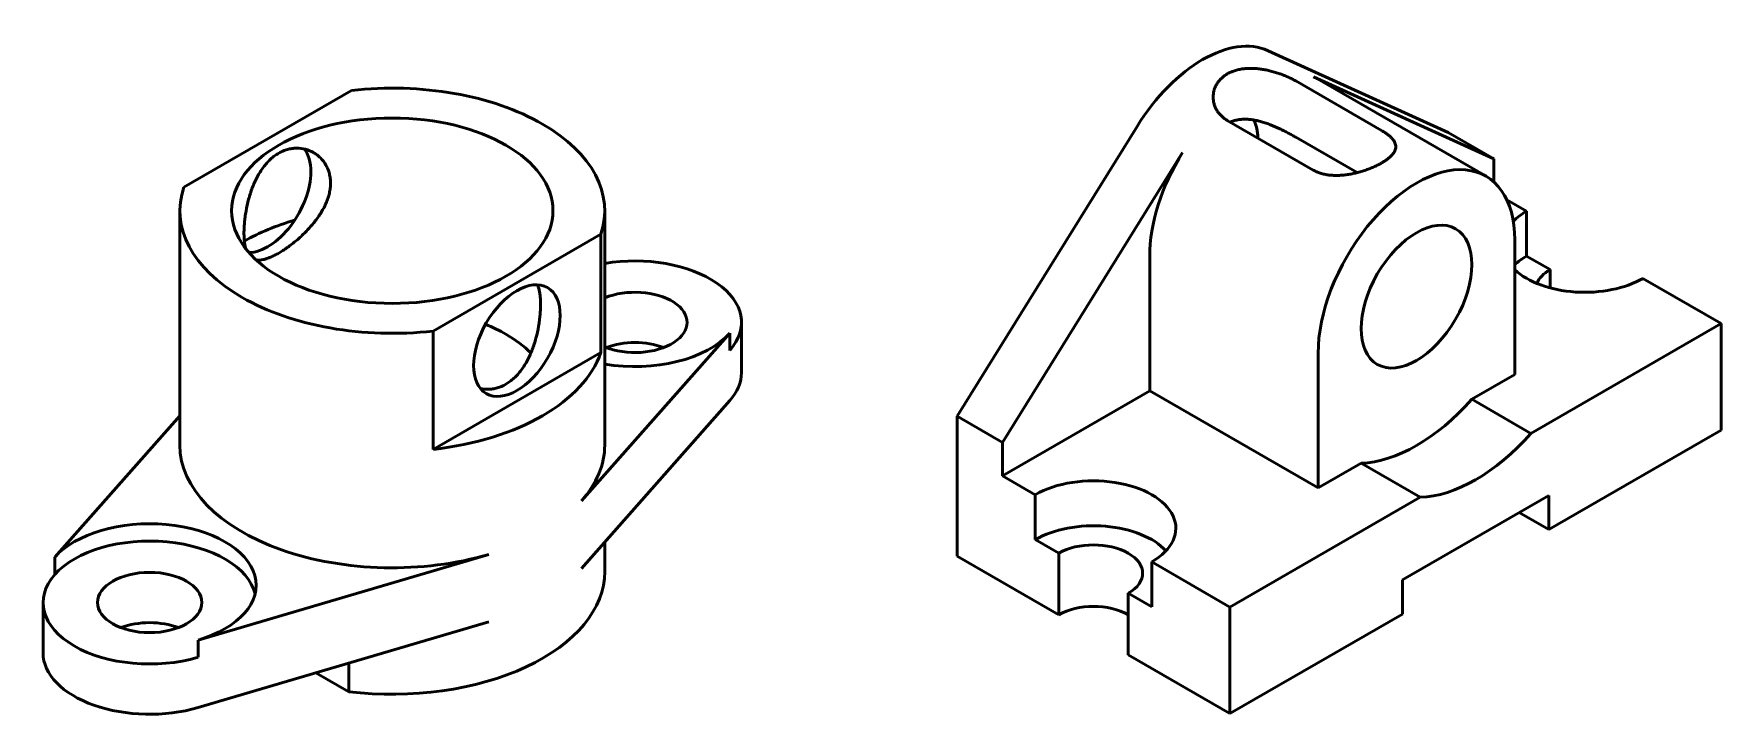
# Model space of a CAD drawing. Header units: millimetres. Extents: x 94 to 2877, y 87 to 1089.
# Drawn here: x 2368.4 to 2686.2, y 137.3 to 266.1 of the extents above; entities that cross this region are included whole.
import ezdxf

# ---------------------------------------------------------------- set-up
doc = ezdxf.new("R2010")
doc.units = ezdxf.units.MM
doc.header["$LTSCALE"] = 0.6
doc.layers.add('答案粗实线', color=1, linetype='Continuous', lineweight=50)

msp = doc.modelspace()

# ---------------------------------------------------------------- linework, layer by layer
at = {"layer": '答案粗实线', "extrusion": (0, 0.816497, 0.57735)}
for p, q in [((2600.88, 262.873), (2634.79, 247.438)), ((2609.426, 257.938), (2643.336, 242.504)), ((2610.177, 257.552), (2641.894, 239.24)), ((2428.27, 255.396), (2396.686, 237.161)), ((2606.058, 257.174), (2622.234, 247.835)), ((2542.281, 194.028), (2576.191, 248.618)), ((2609.355, 240.399), (2593.179, 249.738)), ((2606.058, 246.59), (2617.632, 239.907)), ((2634.79, 247.438), (2643.336, 242.504)), ((2550.828, 189.094), (2584.737, 243.684)), ((2643.336, 242.504), (2643.336, 238.2)), ((2395.943, 188.564), (2395.943, 232.731)), ((2475.943, 188.564), (2475.943, 232.731)), ((2645.838, 234.773), (2649.524, 232.645)), ((2649.524, 232.645), (2649.524, 224.182)), ((2443.616, 210.066), (2475.2, 228.301)), ((2475.2, 228.301), (2475.2, 206.012)), ((2647.318, 227.251), (2647.318, 201.894)), ((2578.562, 198.821), (2578.562, 224.178)), ((2649.524, 224.182), (2653.943, 221.631)), ((2653.943, 221.631), (2653.943, 218.199)), ((2671.453, 219.984), (2686.188, 211.477)), ((2443.616, 187.777), (2443.616, 210.066)), ((2501.697, 202.223), (2501.697, 211.693)), ((2650.359, 190.791), (2686.188, 211.477)), ((2686.188, 211.477), (2686.188, 191.418)), ((2499.506, 209.683), (2471.575, 178.07)), ((2499.506, 206.43), (2499.506, 209.683)), ((2443.616, 187.777), (2475.2, 206.012)), ((2610.279, 180.509), (2610.279, 205.866)), ((2639.224, 197.22), (2647.318, 201.894)), ((2578.562, 198.821), (2550.828, 182.808)), ((2578.562, 198.821), (2610.279, 180.509)), ((2639.224, 197.22), (2650.359, 190.791)), ((2372.38, 167.445), (2395.943, 194.114)), ((2499.506, 196.961), (2471.575, 165.348)), ((2542.281, 167.684), (2542.281, 194.028)), ((2542.281, 194.028), (2550.828, 189.094)), ((2686.188, 191.418), (2653.711, 172.668)), ((2550.828, 182.808), (2550.828, 189.094)), ((2610.279, 180.509), (2618.374, 185.182)), ((2629.509, 178.754), (2618.374, 185.182)), ((2550.828, 182.808), (2557.016, 179.235)), ((2557.016, 170.772), (2557.016, 179.235)), ((2593.679, 158.068), (2629.509, 178.754)), ((2626.156, 163.193), (2653.711, 179.102)), ((2653.711, 179.102), (2653.711, 172.668)), ((2653.711, 172.668), (2648.139, 175.885)), ((2475.943, 164.732), (2475.943, 170.292)), ((2561.435, 168.221), (2557.016, 170.772)), ((2372.38, 164.193), (2372.38, 167.445)), ((2454.119, 167.992), (2399.364, 151.866)), ((2542.281, 167.684), (2561.435, 156.625)), ((2561.435, 156.625), (2561.435, 168.221)), ((2578.945, 166.575), (2593.679, 158.068)), ((2578.945, 166.575), (2578.945, 158.112)), ((2626.156, 156.759), (2626.156, 163.193)), ((2370.19, 149.46), (2370.19, 158.93)), ((2578.945, 158.112), (2574.526, 160.663)), ((2574.526, 160.663), (2574.526, 149.067)), ((2593.679, 138.009), (2593.679, 158.068)), ((2626.156, 156.759), (2593.679, 138.009)), ((2454.119, 155.27), (2399.364, 139.144)), ((2399.364, 148.613), (2399.364, 151.866)), ((2427.735, 147.499), (2427.735, 142.129)), ((2574.526, 149.067), (2593.679, 138.009)), ((2427.735, 142.129), (2421.576, 145.685))]:
    msp.add_line(p, q, dxfattribs=at)
at = {"layer": '答案粗实线'}
for centre, major_axis, start_param, end_param in [((2588.536, 239.804), (13.095, 22.682), 0.0557987, 1.5149977), ((2597.082, 234.87), (13.095, 22.682), 0, 0.0557987), ((2435.943, 232.731), (40, 0), 6.0901597, 8.0470073), ((2588.536, 239.804), (7.372, 12.768), 5.5469912, 5.8720173), ((2412.478, 235.357), (5.762, 9.98), 5.4977871, 6.0623517), ((2597.082, 234.87), (13.095, 22.682), 1.5149977, 2.3561945), ((2628.799, 216.558), (13.095, 22.682), 5.4977871, 8.6393798), ((2412.478, 235.357), (5.762, 9.98), 3.4802461, 5.4977871), ((2435.943, 232.731), (40, 0), 2.948567, 4.9054146), ((2660.489, 226.315), (-15.506, 0), 5.4977871, 5.7619651), ((2435.943, 210.443), (40, 0), 2.0479237, 2.3411339), ((2481.637, 211.693), (20.059, 0), 5.8114814, 8.1418035), ((2660.489, 217.852), (-15.506, 0), 5.4977871, 5.7272069), ((2660.489, 226.315), (-15.506, 0), 0.5559784, 2.3561945), ((2660.489, 217.852), (-9.257, 0), 5.4977871, 6.0598121), ((2481.637, 211.693), (9.829, 0), 4.0944804, 8.4718903), ((2435.943, 197.109), (30.25, 0), 0.7853982, 0.951573), ((2435.943, 197.109), (30.25, 0), 0.5299941, 0.7853982), ((2481.637, 214.946), (-20.059, 0), 1.2829745, 2.6698887), ((2481.637, 202.223), (9.829, 0), 0.9870192, 2.1545734), ((2435.943, 210.443), (40, 0), 4.9054146, 6.0901597), ((2481.637, 202.223), (20.059, 0), 5.8114814, 6.2831853), ((2628.799, 216.558), (17.189, 29.772), 3.483768, 4.3702136), ((2639.934, 210.13), (17.189, 29.772), 3.483768, 4.3702136), ((2435.943, 188.564), (40, 0), 3.1415927, 5.1840929), ((2435.943, 188.564), (40, 0), 5.8114814, 6.2831853), ((2567.98, 172.905), (15.506, 0), 5.4977871, 8.6393798), ((2390.249, 162.183), (20.059, 0), 5.1840929, 8.953074), ((2567.98, 164.442), (15.506, 0), 0.4923006, 2.3561945), ((2390.249, 158.93), (20.059, 0), 0.1409035, 2.6698887), ((2567.98, 164.442), (-9.257, 0), 2.3561945, 5.4977871), ((2390.249, 158.93), (-20.059, 0), 5.8114814, 8.3256856), ((2435.943, 164.732), (40, 0), 4.5057169, 6.2831853), ((2567.98, 152.846), (-9.257, 0), 3.9269908, 5.4977871), ((2390.249, 149.46), (9.829, 0), 0.9870192, 2.1545734), ((2390.249, 149.46), (-20.059, 0), 0, 2.0425003)]:
    msp.add_ellipse(centre, major_axis=major_axis, ratio=0.5773503, start_param=start_param, end_param=end_param, dxfattribs=at)
for centre, major_axis in [((2435.943, 232.731), (30.25, 0)), ((2628.799, 216.558), (7.372, 12.768)), ((2459.408, 208.262), (5.762, 9.98)), ((2390.249, 158.93), (9.829, 0))]:
    msp.add_ellipse(centre, major_axis=major_axis, ratio=0.5773503, dxfattribs=at)
for points, knots in [([(2593.179, 249.738), (2592.975, 249.856), (2592.778, 249.986), (2592.401, 250.267), (2592.222, 250.418), (2591.887, 250.741), (2591.731, 250.913), (2591.445, 251.272), (2591.315, 251.46), (2591.084, 251.848), (2590.983, 252.049), (2590.809, 252.458), (2590.737, 252.667), (2590.623, 253.087), (2590.581, 253.298), (2590.525, 253.719), (2590.512, 253.928), (2590.512, 254.339), (2590.525, 254.548), (2590.581, 254.968), (2590.623, 255.179), (2590.737, 255.597), (2590.809, 255.805), (2590.983, 256.211), (2591.084, 256.41), (2591.315, 256.796), (2591.445, 256.982), (2591.731, 257.339), (2591.887, 257.509), (2592.222, 257.83), (2592.401, 257.981), (2592.778, 258.261), (2592.975, 258.39), (2593.383, 258.626), (2593.6, 258.736), (2594.057, 258.937), (2594.297, 259.028), (2594.797, 259.189), (2595.056, 259.259), (2595.591, 259.376), (2595.866, 259.423), (2596.427, 259.495), (2596.713, 259.52), (2597.292, 259.547), (2597.584, 259.55), (2598.17, 259.536), (2598.463, 259.519), (2599.046, 259.468), (2599.335, 259.433), (2599.902, 259.35), (2600.191, 259.3), (2600.774, 259.183), (2601.067, 259.117), (2601.653, 258.969), (2601.945, 258.887), (2602.523, 258.712), (2602.809, 258.618), (2603.37, 258.42), (2603.645, 258.316), (2604.18, 258.1), (2604.44, 257.989), (2604.939, 257.761), (2605.179, 257.644), (2605.637, 257.41), (2605.853, 257.292), (2606.058, 257.174)], [0, 0, 0, 0, 2.473359, 2.473359, 4.946718, 4.946718, 7.4200771, 7.4200771, 9.8934361, 9.8934361, 12.3667951, 12.3667951, 14.8401541, 14.8401541, 17.3135132, 17.3135132, 19.7868722, 19.7868722, 22.2588597, 22.2588597, 24.7308472, 24.7308472, 27.2028346, 27.2028346, 29.6748221, 29.6748221, 32.1468096, 32.1468096, 34.6187971, 34.6187971, 37.0907846, 37.0907846, 39.5627721, 39.5627721, 42.0347596, 42.0347596, 44.506747, 44.506747, 46.9787345, 46.9787345, 49.450722, 49.450722, 51.9227095, 51.9227095, 54.394697, 54.394697, 56.8666845, 56.8666845, 59.3386719, 59.3386719, 61.812031, 61.812031, 64.28539, 64.28539, 66.758749, 66.758749, 69.232108, 69.232108, 71.7054671, 71.7054671, 74.1788261, 74.1788261, 76.6521851, 76.6521851, 79.1255441, 79.1255441, 79.1255441, 79.1255441]), ([(2593.712, 249.431), (2593.755, 249.449), (2593.798, 249.467), (2594.073, 249.58), (2594.317, 249.662), (2594.822, 249.797), (2595.084, 249.851), (2595.623, 249.928), (2595.899, 249.951), (2596.46, 249.971), (2596.746, 249.967), (2597.322, 249.932), (2597.612, 249.902), (2598.192, 249.819), (2598.482, 249.766), (2599.056, 249.641), (2599.34, 249.57), (2599.899, 249.413), (2600.184, 249.325), (2600.76, 249.131), (2601.05, 249.025), (2601.919, 248.687), (2602.498, 248.434), (2603.337, 248.038), (2603.612, 247.903), (2604.149, 247.632), (2604.41, 247.497), (2604.916, 247.228), (2605.159, 247.095), (2605.626, 246.837), (2605.848, 246.711), (2606.058, 246.59)], [42.592685, 42.592685, 42.592685, 42.592685, 43.0619901, 43.0619901, 45.5861336, 45.5861336, 48.110277, 48.110277, 50.6344205, 50.6344205, 53.158564, 53.158564, 55.6827074, 55.6827074, 58.2068509, 58.2068509, 60.7309944, 60.7309944, 63.2740817, 63.2740817, 65.8171691, 65.8171691, 70.9033438, 70.9033438, 73.4464312, 73.4464312, 75.9895185, 75.9895185, 78.5326059, 78.5326059, 81.0756932, 81.0756932, 81.0756932, 81.0756932]), ([(2622.234, 247.835), (2622.438, 247.717), (2622.635, 247.596), (2623.012, 247.349), (2623.19, 247.223), (2623.526, 246.969), (2623.682, 246.841), (2623.968, 246.583), (2624.097, 246.453), (2624.329, 246.194), (2624.43, 246.064), (2624.604, 245.805), (2624.676, 245.676), (2624.79, 245.42), (2624.832, 245.293), (2624.887, 245.042), (2624.901, 244.917), (2624.901, 244.672), (2624.887, 244.548), (2624.832, 244.295), (2624.79, 244.167), (2624.676, 243.909), (2624.604, 243.779), (2624.43, 243.518), (2624.329, 243.386), (2624.097, 243.124), (2623.967, 242.993), (2623.681, 242.732), (2623.525, 242.603), (2623.19, 242.347), (2623.011, 242.22), (2622.635, 241.973), (2622.437, 241.851), (2622.03, 241.616), (2621.813, 241.498), (2621.356, 241.264), (2621.116, 241.149), (2620.616, 240.923), (2620.356, 240.813), (2619.821, 240.599), (2619.546, 240.497), (2618.985, 240.301), (2618.699, 240.209), (2618.121, 240.036), (2617.828, 239.956), (2617.243, 239.81), (2616.949, 239.744), (2616.367, 239.629), (2616.078, 239.579), (2615.51, 239.496), (2615.221, 239.461), (2614.639, 239.408), (2614.346, 239.39), (2613.76, 239.374), (2613.468, 239.376), (2612.889, 239.401), (2612.603, 239.424), (2612.042, 239.493), (2611.767, 239.539), (2611.233, 239.654), (2610.973, 239.722), (2610.473, 239.881), (2610.233, 239.971), (2609.776, 240.172), (2609.559, 240.281), (2609.355, 240.399)], [-79.1255441, -79.1255441, -79.1255441, -79.1255441, -76.6521851, -76.6521851, -74.1788261, -74.1788261, -71.7054671, -71.7054671, -69.232108, -69.232108, -66.758749, -66.758749, -64.28539, -64.28539, -61.812031, -61.812031, -59.3386719, -59.3386719, -56.8666845, -56.8666845, -54.394697, -54.394697, -51.9227095, -51.9227095, -49.450722, -49.450722, -46.9787345, -46.9787345, -44.506747, -44.506747, -42.0347596, -42.0347596, -39.5627721, -39.5627721, -37.0907846, -37.0907846, -34.6187971, -34.6187971, -32.1468096, -32.1468096, -29.6748221, -29.6748221, -27.2028346, -27.2028346, -24.7308472, -24.7308472, -22.2588597, -22.2588597, -19.7868722, -19.7868722, -17.3135132, -17.3135132, -14.8401541, -14.8401541, -12.3667951, -12.3667951, -9.8934361, -9.8934361, -7.4200771, -7.4200771, -4.946718, -4.946718, -2.473359, -2.473359, 0, 0, 0, 0]), ([(2408.018, 228.523), (2408.018, 228.822), (2408.025, 229.136), (2408.055, 229.787), (2408.078, 230.125), (2408.14, 230.82), (2408.18, 231.177), (2408.276, 231.903), (2408.332, 232.273), (2408.528, 233.389), (2408.693, 234.146), (2408.991, 235.256), (2409.099, 235.622), (2409.33, 236.339), (2409.453, 236.69), (2409.84, 237.709), (2410.143, 238.392), (2410.834, 239.703), (2411.224, 240.33), (2411.865, 241.19), (2412.088, 241.464), (2412.549, 241.979), (2412.788, 242.221), (2413.278, 242.669), (2413.528, 242.876), (2414.037, 243.251), (2414.295, 243.419), (2414.812, 243.718), (2415.079, 243.852), (2415.626, 244.087), (2415.907, 244.187), (2416.474, 244.349), (2416.762, 244.411), (2417.339, 244.496), (2417.629, 244.518), (2418.492, 244.526), (2419.061, 244.452), (2420.138, 244.163), (2420.647, 243.948), (2421.336, 243.55), (2421.561, 243.4), (2421.996, 243.068), (2422.206, 242.886), (2422.802, 242.292), (2423.155, 241.834), (2423.585, 241.079), (2423.713, 240.816), (2423.932, 240.272), (2424.024, 239.991), (2424.171, 239.416), (2424.225, 239.123), (2424.297, 238.531), (2424.315, 238.231), (2424.315, 237.634), (2424.297, 237.326), (2424.225, 236.699), (2424.171, 236.379), (2424.024, 235.733), (2423.932, 235.406), (2423.713, 234.751), (2423.585, 234.423), (2423.155, 233.442), (2422.802, 232.794), (2422.206, 231.855), (2421.996, 231.548), (2421.561, 230.95), (2421.336, 230.658), (2420.647, 229.813), (2420.138, 229.249), (2419.061, 228.16), (2418.492, 227.636), (2417.629, 226.905), (2417.339, 226.67), (2416.762, 226.221), (2416.474, 226.008), (2415.907, 225.605), (2415.626, 225.415), (2415.079, 225.063), (2414.812, 224.899), (2414.295, 224.601), (2414.037, 224.461), (2413.528, 224.204), (2413.278, 224.087), (2412.788, 223.88), (2412.549, 223.789), (2412.088, 223.638), (2411.865, 223.577), (2411.224, 223.44), (2410.834, 223.411), (2410.423, 223.451), (2410.359, 223.459), (2410.296, 223.47)], [0, 0, 0, 0, 2.1955875, 2.1955875, 4.3911749, 4.3911749, 6.5867624, 6.5867624, 8.7823498, 8.7823498, 13.1735247, 13.1735247, 15.3691122, 15.3691122, 17.5646996, 17.5646996, 21.9522764, 21.9522764, 26.3398532, 26.3398532, 28.5336416, 28.5336416, 30.72743, 30.72743, 32.9212184, 32.9212184, 35.1150068, 35.1150068, 37.3087952, 37.3087952, 39.5025836, 39.5025836, 41.696372, 41.696372, 43.8901604, 43.8901604, 48.2777372, 48.2777372, 52.665314, 52.665314, 54.8609014, 54.8609014, 57.0564889, 57.0564889, 61.4476638, 61.4476638, 63.6432512, 63.6432512, 65.8388387, 65.8388387, 68.0344261, 68.0344261, 70.2300136, 70.2300136, 72.425601, 72.425601, 74.6211885, 74.6211885, 76.816776, 76.816776, 79.0123634, 79.0123634, 83.4035383, 83.4035383, 85.5991258, 85.5991258, 87.7947132, 87.7947132, 92.18229, 92.18229, 96.5698668, 96.5698668, 98.7636552, 98.7636552, 100.9574436, 100.9574436, 103.151232, 103.151232, 105.3450204, 105.3450204, 107.5388088, 107.5388088, 109.7325972, 109.7325972, 111.9263856, 111.9263856, 114.120174, 114.120174, 118.5077508, 118.5077508, 119.3409977, 119.3409977, 119.3409977, 119.3409977]), ([(2408.347, 225.577), (2408.303, 225.735), (2408.263, 225.901), (2408.18, 226.312), (2408.14, 226.562), (2408.078, 227.088), (2408.055, 227.363), (2408.025, 227.931), (2408.018, 228.225), (2408.018, 228.523)], [132.2582636, 132.2582636, 132.2582636, 132.2582636, 133.8732648, 133.8732648, 136.0688523, 136.0688523, 138.2644397, 138.2644397, 140.4600272, 140.4600272, 140.4600272, 140.4600272]), ([(2452.524, 199.253), (2452.992, 199.147), (2453.478, 199.094), (2454.258, 199.101), (2454.547, 199.124), (2455.125, 199.208), (2455.412, 199.271), (2455.98, 199.433), (2456.26, 199.533), (2456.807, 199.767), (2457.075, 199.902), (2457.592, 200.2), (2457.85, 200.369), (2458.358, 200.744), (2458.609, 200.95), (2459.098, 201.399), (2459.337, 201.641), (2459.799, 202.156), (2460.022, 202.429), (2460.662, 203.289), (2461.052, 203.917), (2461.744, 205.228), (2462.046, 205.911), (2462.434, 206.93), (2462.557, 207.281), (2462.787, 207.998), (2462.895, 208.364), (2463.194, 209.474), (2463.359, 210.23), (2463.554, 211.347), (2463.611, 211.716), (2463.707, 212.442), (2463.746, 212.799), (2463.809, 213.494), (2463.831, 213.832), (2463.862, 214.484), (2463.869, 214.797), (2463.869, 215.395), (2463.862, 215.688), (2463.831, 216.256), (2463.809, 216.531), (2463.746, 217.057), (2463.707, 217.308), (2463.611, 217.781), (2463.554, 218.003), (2463.425, 218.415), (2463.351, 218.604), (2463.269, 218.777)], [22.5913404, 22.5913404, 22.5913404, 22.5913404, 26.3398532, 26.3398532, 28.5336416, 28.5336416, 30.72743, 30.72743, 32.9212184, 32.9212184, 35.1150068, 35.1150068, 37.3087952, 37.3087952, 39.5025836, 39.5025836, 41.696372, 41.696372, 43.8901604, 43.8901604, 48.2777372, 48.2777372, 52.665314, 52.665314, 54.8609014, 54.8609014, 57.0564889, 57.0564889, 61.4476638, 61.4476638, 63.6432512, 63.6432512, 65.8388387, 65.8388387, 68.0344261, 68.0344261, 70.2300136, 70.2300136, 72.425601, 72.425601, 74.6211885, 74.6211885, 76.816776, 76.816776, 79.0123634, 79.0123634, 81.1926833, 81.1926833, 81.1926833, 81.1926833])]:
    msp.add_open_spline(points, degree=3, knots=knots, dxfattribs=at)

doc.saveas('drawing.dxf')
